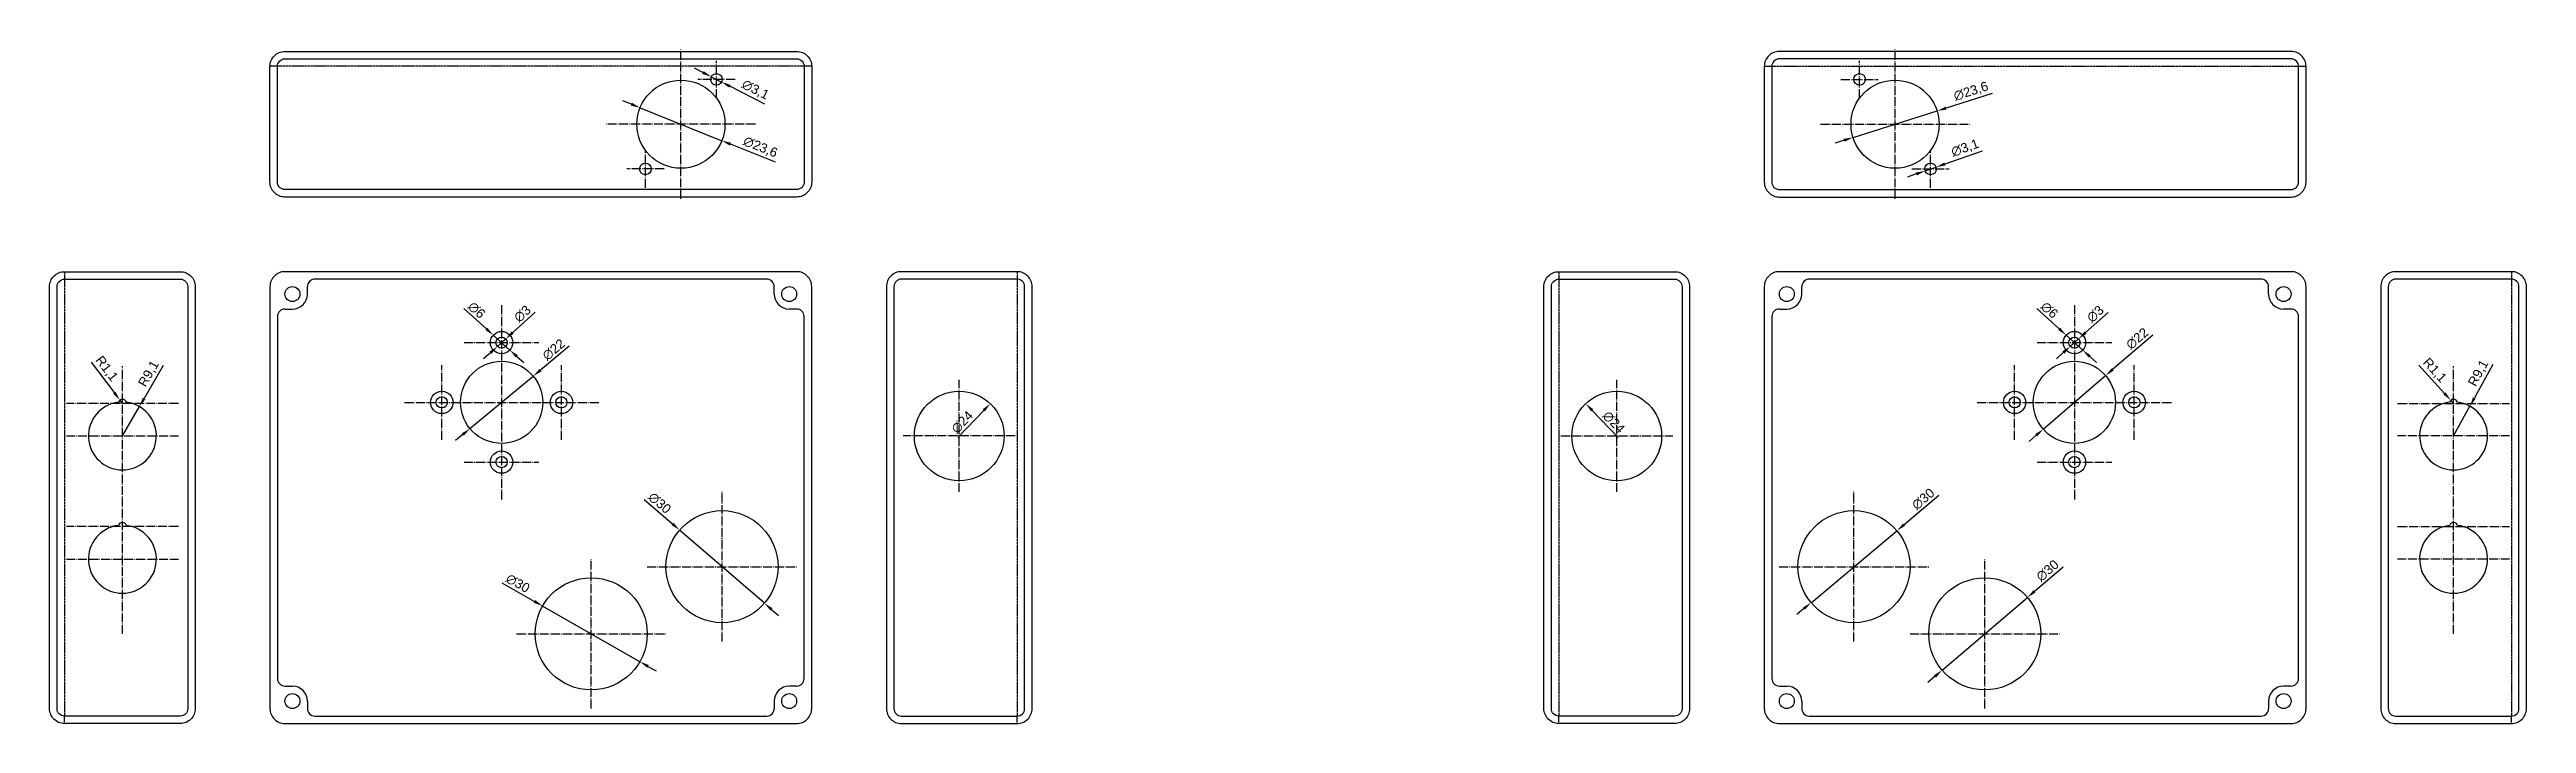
# Model space of a CAD drawing. Header units: millimetres. Extents: x 3170 to 4290, y 966 to 1416.
# Drawn here: x 3170 to 3833, y 1224 to 1405 of the extents above; entities that cross this region are included whole.
import ezdxf

# ---------------------------------------------------------------- set-up
doc = ezdxf.new("R2010")
doc.units = ezdxf.units.MM
doc.header["$LTSCALE"] = 0.1
doc.linetypes.add('ACAD_ISO04W100', pattern=[30, 24, -3, 0, -3])
doc.linetypes.add('CENTER', pattern=[0.6, 0.375, -0.075, 0.075, -0.075])
for name, color, linetype in [('Cutout', 221, 'Continuous'), ('Cutout-guides', 221, 'ACAD_ISO04W100'), ('Div', 7, 'CENTER')]:
    doc.layers.add(name, color=color, linetype=linetype)
doc.styles.get("Standard").update_dxf_attribs({"font": 'arial.ttf'})
doc.dimstyles.new('ISO-25', dxfattribs={"dimtxt": 2.5, "dimasz": 2.5, "dimexe": 1.25, "dimexo": 0.625, "dimtad": 1, "dimtxsty": 'Standard', "dimcen": 2.5, "dimadec": 0, "dimazin": 0, "dimtfac": 1, "dimtmove": 0, "dimatfit": 3, "dimfxl": 1, "dimarcsym": 0})

msp = doc.modelspace()

# ---------------------------------------------------------------- blocks, each defined once
blk = doc.blocks.new('*D3')
at = {"layer": 'Cutout', "color": 0, "lineweight": -2, "transparency": 16777216}
blk.add_line((3413.6, 1300.85), (3420.54, 1308.1), dxfattribs=at)
at = {"layer": 'Cutout', "color": 0, "transparency": 16777216}
blk.add_solid([(3420.24, 1308.38), (3420.84, 1307.81), (3422.27, 1309.9)], dxfattribs=at)
at = {"layer": 'Defpoints', "color": 0, "transparency": 16777216}
for p in [(3422.27, 1309.9), (3405.67, 1292.57)]:
    blk.add_point(p, dxfattribs=at)
at = {"layer": 'Cutout', "color": 0, "transparency": 16777216, "insert": (3414.78, 1304.93), "char_height": 2.5, "attachment_point": 5, "rotation": 46.22164}
blk.add_mtext('∅24', dxfattribs=at)
blk = doc.blocks.new('*D4')
at = {"layer": 'Cutout', "color": 0, "lineweight": -2, "transparency": 16777216}
for p, q in [((3309.58, 1325.25), (3301.87, 1318.85)), ((3283.01, 1303.21), (3299.94, 1317.25)), ((3281.08, 1301.62), (3279.16, 1300.02))]:
    blk.add_line(p, q, dxfattribs=at)
at = {"layer": 'Cutout', "color": 0, "transparency": 16777216}
for points in [[(3301.6, 1319.17), (3302.13, 1318.53), (3299.94, 1317.25)], [(3280.82, 1301.94), (3281.35, 1301.3), (3283.01, 1303.21)]]:
    blk.add_solid(points, dxfattribs=at)
at = {"layer": 'Defpoints', "color": 0, "transparency": 16777216}
for p in [(3299.94, 1317.25), (3283.01, 1303.21)]:
    blk.add_point(p, dxfattribs=at)
at = {"layer": 'Cutout', "color": 0, "transparency": 16777216, "insert": (3305.43, 1324.36), "char_height": 2.5, "attachment_point": 5, "rotation": 39.66134}
blk.add_mtext('∅22', dxfattribs=at)
blk = doc.blocks.new('*D5')
at = {"layer": 'Cutout', "color": 0, "lineweight": -2, "transparency": 16777216}
for p, q in [((3300.44, 1334.37), (3294.44, 1328.92)), ((3290.36, 1325.22), (3292.58, 1327.24)), ((3288.51, 1323.54), (3286.66, 1321.86))]:
    blk.add_line(p, q, dxfattribs=at)
at = {"layer": 'Cutout', "color": 0, "transparency": 16777216}
for points in [[(3294.15, 1329.23), (3294.72, 1328.61), (3292.58, 1327.24)], [(3288.23, 1323.85), (3288.79, 1323.23), (3290.36, 1325.22)]]:
    blk.add_solid(points, dxfattribs=at)
at = {"layer": 'Defpoints', "color": 0, "transparency": 16777216}
for p in [(3292.58, 1327.24), (3290.36, 1325.22)]:
    blk.add_point(p, dxfattribs=at)
at = {"layer": 'Cutout', "color": 0, "transparency": 16777216, "insert": (3297.04, 1333.95), "char_height": 2.5, "attachment_point": 5, "rotation": 42.24597}
blk.add_mtext('∅3', dxfattribs=at)
blk = doc.blocks.new('*D6')
at = {"layer": 'Cutout', "color": 0, "lineweight": -2, "transparency": 16777216}
for p, q in [((3200.9, 1320.11), (3195.78, 1311.27)), ((3189.97, 1301.24), (3194.53, 1309.11))]:
    blk.add_line(p, q, dxfattribs=at)
at = {"layer": 'Cutout', "color": 0, "transparency": 16777216}
blk.add_solid([(3195.42, 1311.48), (3196.14, 1311.07), (3194.53, 1309.11)], dxfattribs=at)
at = {"layer": 'Defpoints', "color": 0, "transparency": 16777216}
for p in [(3194.53, 1309.11), (3189.97, 1301.24)]:
    blk.add_point(p, dxfattribs=at)
at = {"layer": 'Cutout', "color": 0, "transparency": 16777216, "insert": (3197.13, 1317.84), "char_height": 2.5, "attachment_point": 5, "rotation": 59.93013}
blk.add_mtext('R9,1', dxfattribs=at)
blk = doc.blocks.new('*D7')
at = {"layer": 'Cutout', "color": 0, "lineweight": -2, "transparency": 16777216}
for p, q in [((3181.63, 1320.97), (3187.8, 1312.84)), ((3189.98, 1309.97), (3189.32, 1310.85))]:
    blk.add_line(p, q, dxfattribs=at)
at = {"layer": 'Cutout', "color": 0, "transparency": 16777216}
blk.add_solid([(3188.14, 1313.09), (3187.47, 1312.59), (3189.32, 1310.85)], dxfattribs=at)
at = {"layer": 'Defpoints', "color": 0, "transparency": 16777216}
for p in [(3189.32, 1310.85), (3189.98, 1309.97)]:
    blk.add_point(p, dxfattribs=at)
at = {"layer": 'Cutout', "color": 0, "transparency": 16777216, "insert": (3185.65, 1319.19), "char_height": 2.5, "attachment_point": 5, "rotation": 307.21439}
blk.add_mtext('R1,1', dxfattribs=at)
blk = doc.blocks.new('*D10')
at = {"layer": 'Cutout', "color": 0, "lineweight": -2, "transparency": 16777216}
for p, q in [((3326.21, 1390.09), (3323.89, 1391.03)), ((3328.53, 1389.15), (3350.41, 1380.32)), ((3364.75, 1374.53), (3352.73, 1379.38))]:
    blk.add_line(p, q, dxfattribs=at)
at = {"layer": 'Cutout', "color": 0, "transparency": 16777216}
for points in [[(3326.37, 1390.48), (3326.06, 1389.7), (3328.53, 1389.15)], [(3352.89, 1379.77), (3352.57, 1378.99), (3350.41, 1380.32)]]:
    blk.add_solid(points, dxfattribs=at)
at = {"layer": 'Defpoints', "color": 0, "transparency": 16777216}
for p in [(3328.53, 1389.15), (3350.41, 1380.32)]:
    blk.add_point(p, dxfattribs=at)
at = {"layer": 'Cutout', "color": 0, "transparency": 16777216, "insert": (3360.71, 1378.49), "char_height": 2.5, "attachment_point": 5, "rotation": 338.00549}
blk.add_mtext('∅23,6', dxfattribs=at)
blk = doc.blocks.new('*D11')
at = {"layer": 'Cutout', "color": 0, "lineweight": -2, "transparency": 16777216}
for p, q in [((3345.37, 1398.58), (3343.14, 1399.72)), ((3347.59, 1397.44), (3350.35, 1396.03)), ((3361.95, 1390.08), (3352.58, 1394.89))]:
    blk.add_line(p, q, dxfattribs=at)
at = {"layer": 'Cutout', "color": 0, "transparency": 16777216}
for points in [[(3345.56, 1398.95), (3345.18, 1398.21), (3347.59, 1397.44)], [(3352.77, 1395.26), (3352.39, 1394.52), (3350.35, 1396.03)]]:
    blk.add_solid(points, dxfattribs=at)
at = {"layer": 'Defpoints', "color": 0, "transparency": 16777216}
for p in [(3347.59, 1397.44), (3350.35, 1396.03)]:
    blk.add_point(p, dxfattribs=at)
at = {"layer": 'Cutout', "color": 0, "transparency": 16777216, "insert": (3359.37, 1393.85), "char_height": 2.5, "attachment_point": 5, "rotation": 332.8683}
blk.add_mtext('∅3,1', dxfattribs=at)
blk = doc.blocks.new('*D12')
at = {"layer": 'Cutout', "color": 0, "lineweight": -2, "transparency": 16777216}
for p, q in [((3291.57, 1261.93), (3300.28, 1256.94)), ((3328.48, 1240.78), (3302.45, 1255.69)), ((3330.65, 1239.54), (3332.82, 1238.3))]:
    blk.add_line(p, q, dxfattribs=at)
at = {"layer": 'Cutout', "color": 0, "transparency": 16777216}
for points in [[(3300.49, 1257.3), (3300.08, 1256.57), (3302.45, 1255.69)], [(3330.86, 1239.9), (3330.45, 1239.18), (3328.48, 1240.78)]]:
    blk.add_solid(points, dxfattribs=at)
at = {"layer": 'Defpoints', "color": 0, "transparency": 16777216}
for p in [(3302.45, 1255.69), (3328.48, 1240.78)]:
    blk.add_point(p, dxfattribs=at)
at = {"layer": 'Cutout', "color": 0, "transparency": 16777216, "insert": (3295.82, 1261.76), "char_height": 2.5, "attachment_point": 5, "rotation": 330.19423}
blk.add_mtext('∅30', dxfattribs=at)
blk = doc.blocks.new('*D24')
at = {"layer": 'Cutout', "color": 0, "lineweight": -2, "transparency": 16777216}
for p, q in [((3329.63, 1284.24), (3337.23, 1277.67)), ((3361.82, 1256.43), (3339.12, 1276.04)), ((3363.72, 1254.79), (3365.61, 1253.16))]:
    blk.add_line(p, q, dxfattribs=at)
at = {"layer": 'Cutout', "color": 0, "transparency": 16777216}
for points in [[(3337.51, 1277.99), (3336.96, 1277.36), (3339.12, 1276.04)], [(3363.99, 1255.11), (3363.44, 1254.48), (3361.82, 1256.43)]]:
    blk.add_solid(points, dxfattribs=at)
at = {"layer": 'Defpoints', "color": 0, "transparency": 16777216}
for p in [(3339.12, 1276.04), (3361.82, 1256.43)]:
    blk.add_point(p, dxfattribs=at)
at = {"layer": 'Cutout', "color": 0, "transparency": 16777216, "insert": (3333.78, 1283.27), "char_height": 2.5, "attachment_point": 5, "rotation": 319.17177}
blk.add_mtext('∅30', dxfattribs=at)
blk = doc.blocks.new('*D31')
at = {"layer": 'Cutout', "color": 0, "lineweight": -2, "transparency": 16777216}
for p, q in [((3281.38, 1335.35), (3287.39, 1329.92)), ((3293.7, 1324.22), (3289.25, 1328.24)), ((3295.56, 1322.55), (3297.41, 1320.87))]:
    blk.add_line(p, q, dxfattribs=at)
at = {"layer": 'Cutout', "color": 0, "transparency": 16777216}
for points in [[(3287.67, 1330.23), (3287.11, 1329.61), (3289.25, 1328.24)], [(3295.84, 1322.86), (3295.28, 1322.24), (3293.7, 1324.22)]]:
    blk.add_solid(points, dxfattribs=at)
at = {"layer": 'Defpoints', "color": 0, "transparency": 16777216}
for p in [(3289.25, 1328.24), (3293.7, 1324.22)]:
    blk.add_point(p, dxfattribs=at)
at = {"layer": 'Cutout', "color": 0, "transparency": 16777216, "insert": (3284.78, 1334.94), "char_height": 2.5, "attachment_point": 5, "rotation": 317.91721}
blk.add_mtext('∅6', dxfattribs=at)
blk = doc.blocks.new('*D2')
at = {"layer": 'Cutout', "color": 0, "lineweight": -2, "transparency": 16777216}
blk.add_line((3590.34, 1300.85), (3583.4, 1308.1), dxfattribs=at)
at = {"layer": 'Cutout', "color": 0, "transparency": 16777216}
blk.add_solid([(3583.7, 1308.38), (3583.1, 1307.81), (3581.67, 1309.9)], dxfattribs=at)
at = {"layer": 'Defpoints', "color": 0, "transparency": 16777216}
for p in [(3581.67, 1309.9), (3598.27, 1292.57)]:
    blk.add_point(p, dxfattribs=at)
at = {"layer": 'Cutout', "color": 0, "transparency": 16777216, "insert": (3589.16, 1304.93), "char_height": 2.5, "attachment_point": 5, "rotation": 313.77836}
blk.add_mtext('∅24', dxfattribs=at)
blk = doc.blocks.new('*D8')
at = {"layer": 'Cutout', "color": 0, "lineweight": -2, "transparency": 16777216}
for p, q in [((3824.43, 1320.37), (3819.54, 1311.41)), ((3813.97, 1301.24), (3818.34, 1309.22))]:
    blk.add_line(p, q, dxfattribs=at)
at = {"layer": 'Cutout', "color": 0, "transparency": 16777216}
blk.add_solid([(3819.17, 1311.61), (3819.9, 1311.21), (3818.34, 1309.22)], dxfattribs=at)
at = {"layer": 'Defpoints', "color": 0, "transparency": 16777216}
for p in [(3818.34, 1309.22), (3813.97, 1301.24)]:
    blk.add_point(p, dxfattribs=at)
at = {"layer": 'Cutout', "color": 0, "transparency": 16777216, "insert": (3820.72, 1318.01), "char_height": 2.5, "attachment_point": 5, "rotation": 61.33153}
blk.add_mtext('R9,1', dxfattribs=at)
blk = doc.blocks.new('*D9')
at = {"layer": 'Cutout', "color": 0, "lineweight": -2, "transparency": 16777216}
for p, q in [((3804.64, 1320.17), (3811.53, 1312.63)), ((3813.96, 1309.97), (3813.22, 1310.78))]:
    blk.add_line(p, q, dxfattribs=at)
at = {"layer": 'Cutout', "color": 0, "transparency": 16777216}
blk.add_solid([(3811.84, 1312.91), (3811.22, 1312.35), (3813.22, 1310.78)], dxfattribs=at)
at = {"layer": 'Defpoints', "color": 0, "transparency": 16777216}
for p in [(3813.22, 1310.78), (3813.96, 1309.97)]:
    blk.add_point(p, dxfattribs=at)
at = {"layer": 'Cutout', "color": 0, "transparency": 16777216, "insert": (3808.81, 1318.75), "char_height": 2.5, "attachment_point": 5, "rotation": 312.42663}
blk.add_mtext('R1,1', dxfattribs=at)
blk = doc.blocks.new('*D13')
at = {"layer": 'Cutout', "color": 0, "lineweight": -2, "transparency": 16777216}
for p, q in [((3709.42, 1266.12), (3701.78, 1259.6)), ((3677.06, 1238.5), (3699.88, 1257.98)), ((3675.16, 1236.87), (3673.26, 1235.25))]:
    blk.add_line(p, q, dxfattribs=at)
at = {"layer": 'Cutout', "color": 0, "transparency": 16777216}
for points in [[(3701.51, 1259.92), (3702.05, 1259.28), (3699.88, 1257.98)], [(3674.89, 1237.19), (3675.43, 1236.56), (3677.06, 1238.5)]]:
    blk.add_solid(points, dxfattribs=at)
at = {"layer": 'Defpoints', "color": 0, "transparency": 16777216}
for p in [(3699.88, 1257.98), (3677.06, 1238.5)]:
    blk.add_point(p, dxfattribs=at)
at = {"layer": 'Cutout', "color": 0, "transparency": 16777216, "insert": (3705.27, 1265.17), "char_height": 2.5, "attachment_point": 5, "rotation": 40.48473}
blk.add_mtext('∅30', dxfattribs=at)
blk = doc.blocks.new('*D14')
at = {"layer": 'Cutout', "color": 0, "lineweight": -2, "transparency": 16777216}
for p, q in [((3690.46, 1392.95), (3678.1, 1389.05)), ((3653.22, 1381.18), (3675.72, 1388.29)), ((3650.84, 1380.42), (3648.45, 1379.67))]:
    blk.add_line(p, q, dxfattribs=at)
at = {"layer": 'Cutout', "color": 0, "transparency": 16777216}
for points in [[(3677.98, 1389.44), (3678.23, 1388.65), (3675.72, 1388.29)], [(3650.71, 1380.82), (3650.96, 1380.03), (3653.22, 1381.18)]]:
    blk.add_solid(points, dxfattribs=at)
at = {"layer": 'Defpoints', "color": 0, "transparency": 16777216}
for p in [(3675.72, 1388.29), (3653.22, 1381.18)]:
    blk.add_point(p, dxfattribs=at)
at = {"layer": 'Cutout', "color": 0, "transparency": 16777216, "insert": (3684.82, 1393.44), "char_height": 2.5, "attachment_point": 5, "rotation": 17.54427}
blk.add_mtext('∅23,6', dxfattribs=at)
blk = doc.blocks.new('*D15')
at = {"layer": 'Cutout', "color": 0, "lineweight": -2, "transparency": 16777216}
for p, q in [((3672.51, 1372.22), (3675.43, 1373.25)), ((3687.74, 1377.54), (3677.79, 1374.07)), ((3670.15, 1371.4), (3667.79, 1370.58))]:
    blk.add_line(p, q, dxfattribs=at)
at = {"layer": 'Cutout', "color": 0, "transparency": 16777216}
for points in [[(3677.66, 1374.46), (3677.93, 1373.68), (3675.43, 1373.25)], [(3670.01, 1371.8), (3670.28, 1371.01), (3672.51, 1372.22)]]:
    blk.add_solid(points, dxfattribs=at)
at = {"layer": 'Defpoints', "color": 0, "transparency": 16777216}
for p in [(3675.43, 1373.25), (3672.51, 1372.22)]:
    blk.add_point(p, dxfattribs=at)
at = {"layer": 'Cutout', "color": 0, "transparency": 16777216, "insert": (3683.24, 1378.26), "char_height": 2.5, "attachment_point": 5, "rotation": 19.22915}
blk.add_mtext('∅3,1', dxfattribs=at)
blk = doc.blocks.new('*D23')
at = {"layer": 'Cutout', "color": 0, "lineweight": -2, "transparency": 16777216}
for p, q in [((3676.15, 1285.26), (3666.87, 1277.48)), ((3641.97, 1256.59), (3664.96, 1275.87)), ((3640.06, 1254.99), (3638.14, 1253.38))]:
    blk.add_line(p, q, dxfattribs=at)
at = {"layer": 'Cutout', "color": 0, "transparency": 16777216}
for points in [[(3666.61, 1277.8), (3667.14, 1277.16), (3664.96, 1275.87)], [(3639.79, 1255.31), (3640.33, 1254.67), (3641.97, 1256.59)]]:
    blk.add_solid(points, dxfattribs=at)
at = {"layer": 'Defpoints', "color": 0, "transparency": 16777216}
for p in [(3664.96, 1275.87), (3641.97, 1256.59)]:
    blk.add_point(p, dxfattribs=at)
at = {"layer": 'Cutout', "color": 0, "transparency": 16777216, "insert": (3672, 1284.35), "char_height": 2.5, "attachment_point": 5, "rotation": 39.99118}
blk.add_mtext('∅30', dxfattribs=at)
blk = doc.blocks.new('*D25')
at = {"layer": 'Cutout', "color": 0, "lineweight": -2, "transparency": 16777216}
for p, q in [((3733.42, 1328.27), (3722.7, 1319.04)), ((3704.14, 1303.05), (3720.81, 1317.41)), ((3702.24, 1301.42), (3700.35, 1299.79))]:
    blk.add_line(p, q, dxfattribs=at)
at = {"layer": 'Cutout', "color": 0, "transparency": 16777216}
for points in [[(3722.43, 1319.36), (3722.98, 1318.73), (3720.81, 1317.41)], [(3701.97, 1301.74), (3702.52, 1301.11), (3704.14, 1303.05)]]:
    blk.add_solid(points, dxfattribs=at)
at = {"layer": 'Defpoints', "color": 0, "transparency": 16777216}
for p in [(3720.81, 1317.41), (3704.14, 1303.05)]:
    blk.add_point(p, dxfattribs=at)
at = {"layer": 'Cutout', "color": 0, "transparency": 16777216, "insert": (3729.29, 1327.31), "char_height": 2.5, "attachment_point": 5, "rotation": 40.7357}
blk.add_mtext('∅22', dxfattribs=at)
blk = doc.blocks.new('*D26')
at = {"layer": 'Cutout', "color": 0, "lineweight": -2, "transparency": 16777216}
for p, q in [((3721.47, 1334.33), (3715.45, 1328.91)), ((3711.36, 1325.23), (3713.59, 1327.24)), ((3709.5, 1323.56), (3707.64, 1321.88))]:
    blk.add_line(p, q, dxfattribs=at)
at = {"layer": 'Cutout', "color": 0, "transparency": 16777216}
for points in [[(3715.17, 1329.22), (3715.73, 1328.6), (3713.59, 1327.24)], [(3709.22, 1323.87), (3709.78, 1323.25), (3711.36, 1325.23)]]:
    blk.add_solid(points, dxfattribs=at)
at = {"layer": 'Defpoints', "color": 0, "transparency": 16777216}
for p in [(3713.59, 1327.24), (3711.36, 1325.23)]:
    blk.add_point(p, dxfattribs=at)
at = {"layer": 'Cutout', "color": 0, "transparency": 16777216, "insert": (3718.07, 1333.92), "char_height": 2.5, "attachment_point": 5, "rotation": 41.98746}
blk.add_mtext('∅3', dxfattribs=at)
blk = doc.blocks.new('*D32')
at = {"layer": 'Cutout', "color": 0, "lineweight": -2, "transparency": 16777216}
for p, q in [((3702.38, 1335.35), (3708.39, 1329.92)), ((3714.7, 1324.22), (3710.25, 1328.24)), ((3716.56, 1322.55), (3718.41, 1320.87))]:
    blk.add_line(p, q, dxfattribs=at)
at = {"layer": 'Cutout', "color": 0, "transparency": 16777216}
for points in [[(3708.67, 1330.23), (3708.11, 1329.61), (3710.25, 1328.24)], [(3716.84, 1322.86), (3716.28, 1322.24), (3714.7, 1324.22)]]:
    blk.add_solid(points, dxfattribs=at)
at = {"layer": 'Defpoints', "color": 0, "transparency": 16777216}
for p in [(3710.25, 1328.24), (3714.7, 1324.22)]:
    blk.add_point(p, dxfattribs=at)
at = {"layer": 'Cutout', "color": 0, "transparency": 16777216, "insert": (3705.78, 1334.94), "char_height": 2.5, "attachment_point": 5, "rotation": 317.91721}
blk.add_mtext('∅6', dxfattribs=at)

# ---------------------------------------------------------------- dimensions: what is measured, and where the dimension line sits
at = {"layer": 'Cutout'}
for p1, p2, picture, middle in [((3347.591, 1397.443), (3350.35, 1396.029), '*D11', (3358.377, 1391.916)), ((3653.219, 1381.178), (3675.721, 1388.292), '*D14', (3685.476, 1391.376)), ((3328.529, 1389.155), (3350.412, 1380.316), '*D10', (3359.898, 1376.484)), ((3672.506, 1372.225), (3675.433, 1373.246), '*D15', (3683.95, 1376.216)), ((3290.364, 1325.224), (3292.584, 1327.241), '*D5', (3298.362, 1332.488)), ((3704.139, 1303.054), (3720.809, 1317.411), '*D25', (3730.572, 1325.819)), ((3405.668, 1292.572), (3422.273, 1309.9), '*D3', (3416.205, 1303.568)), ((3598.273, 1292.572), (3581.668, 1309.9), '*D2', (3587.736, 1303.568)), ((3361.825, 1256.426), (3339.125, 1276.04), '*D24', (3332.488, 1281.775)), ((3641.973, 1256.593), (3664.957, 1275.873), '*D23', (3673.263, 1282.841))]:
    dim = msp.add_diameter_dim_2p(p1=p1, p2=p2, dimstyle='ISO-25', dxfattribs=at)
    dim.commit()
    dim.dimension.update_dxf_attribs({"geometry": picture, "text_midpoint": middle, "dimtype": 163})
for p1, p2, picture, middle in [((3293.701, 1324.222), (3289.247, 1328.243), '*D31', (3283.456, 1333.473)), ((3714.701, 1324.222), (3710.247, 1328.243), '*D32', (3705.777, 1334.936)), ((3711.359, 1325.229), (3713.589, 1327.236), '*D26', (3719.39, 1332.457)), ((3283.006, 1303.212), (3299.942, 1317.253), '*D4', (3306.688, 1322.846)), ((3677.064, 1238.498), (3699.882, 1257.975), '*D13', (3706.553, 1263.67)), ((3328.483, 1240.781), (3302.451, 1255.693), '*D12', (3294.84, 1260.052))]:
    dim = msp.add_diameter_dim_2p(p1=p1, p2=p2, dimstyle='ISO-25', dxfattribs=at)
    dim.commit()
    dim.dimension.update_dxf_attribs({"geometry": picture, "text_midpoint": middle})
for center, mpoint, picture, middle in [((3189.981, 1309.971), (3189.316, 1310.847), '*D7', (3185.654, 1319.186)), ((3189.97, 1301.235), (3194.53, 1309.111), '*D6', (3197.126, 1317.84)), ((3813.959, 1309.971), (3813.217, 1310.783), '*D9', (3808.813, 1318.755)), ((3813.97, 1301.235), (3818.336, 1309.22), '*D8', (3820.718, 1318.01))]:
    dim = msp.add_radius_dim(center=center, mpoint=mpoint, dimstyle='ISO-25', dxfattribs=at)
    dim.commit()
    dim.dimension.update_dxf_attribs({"geometry": picture, "text_midpoint": middle})

# ---------------------------------------------------------------- linework, layer by layer
for p, q in [((3239.491, 1339.235), (3239.491, 1341.235)), ((3362.45, 1343.235), (3241.491, 1343.235)), ((3364.45, 1339.235), (3364.45, 1341.235)), ((3639.491, 1339.235), (3639.491, 1341.235)), ((3762.45, 1343.235), (3641.491, 1343.235)), ((3764.45, 1339.235), (3764.45, 1341.235)), ((3231.491, 1333.235), (3231.491, 1236.235)), ((3233.491, 1335.235), (3235.491, 1335.235)), ((3370.45, 1335.235), (3368.45, 1335.235)), ((3372.45, 1236.235), (3372.45, 1333.235)), ((3631.491, 1333.235), (3631.491, 1236.235)), ((3633.491, 1335.235), (3635.491, 1335.235)), ((3770.45, 1335.235), (3768.45, 1335.235)), ((3772.45, 1236.235), (3772.45, 1333.235)), ((3233.491, 1234.235), (3235.491, 1234.235)), ((3370.45, 1234.235), (3368.45, 1234.235)), ((3633.491, 1234.235), (3635.491, 1234.235)), ((3770.45, 1234.235), (3768.45, 1234.235)), ((3239.491, 1230.235), (3239.491, 1228.235)), ((3364.45, 1230.235), (3364.45, 1228.235)), ((3639.491, 1230.235), (3639.491, 1228.235)), ((3764.45, 1230.235), (3764.45, 1228.235)), ((3241.491, 1226.235), (3362.45, 1226.235)), ((3641.491, 1226.235), (3762.45, 1226.235))]:
    msp.add_line(p, q)
for points in [[(3370.47, 1365.235), (3233.47, 1365.235, -0.4142136), (3229.47, 1369.235), (3229.47, 1400.235, -0.4142136), (3233.47, 1404.235), (3370.47, 1404.235, -0.4142136), (3374.47, 1400.235), (3374.47, 1369.235, -0.4142136)], [(3370.47, 1367.235), (3233.47, 1367.235, -0.4142136), (3231.47, 1369.235), (3231.47, 1400.235, -0.4142136), (3233.47, 1402.235), (3370.47, 1402.235, -0.4142136), (3372.47, 1400.235), (3372.47, 1369.235, -0.4142136)], [(3633.47, 1365.235), (3770.47, 1365.235, 0.4142136), (3774.47, 1369.235), (3774.47, 1400.235, 0.4142136), (3770.47, 1404.235), (3633.47, 1404.235, 0.4142136), (3629.47, 1400.235), (3629.47, 1369.235, 0.4142136)], [(3633.47, 1367.235), (3770.47, 1367.235, 0.4142136), (3772.47, 1369.235), (3772.47, 1400.235, 0.4142136), (3770.47, 1402.235), (3633.47, 1402.235, 0.4142136), (3631.47, 1400.235), (3631.47, 1369.235, 0.4142136)], [(3205.47, 1224.235), (3174.47, 1224.235, -0.4142136), (3170.47, 1228.235), (3170.47, 1341.235, -0.4142136), (3174.47, 1345.235), (3205.47, 1345.235, -0.4142136), (3209.47, 1341.235), (3209.47, 1228.235, -0.4142136)], [(3205.47, 1226.235), (3174.47, 1226.235, -0.4142136), (3172.47, 1228.235), (3172.47, 1341.235, -0.4142136), (3174.47, 1343.235), (3205.47, 1343.235, -0.4142136), (3207.47, 1341.235), (3207.47, 1228.235, -0.4142136)], [(3233.47, 1224.235), (3370.47, 1224.235, 0.4142136), (3374.47, 1228.235), (3374.47, 1341.235, 0.4142136), (3370.47, 1345.235), (3233.47, 1345.235, 0.4142136), (3229.47, 1341.235), (3229.47, 1228.235, 0.4142136)], [(3398.47, 1224.235), (3429.47, 1224.235, 0.4142136), (3433.47, 1228.235), (3433.47, 1341.235, 0.4142136), (3429.47, 1345.235), (3398.47, 1345.235, 0.4142136), (3394.47, 1341.235), (3394.47, 1228.235, 0.4142136)], [(3398.47, 1226.235), (3429.47, 1226.235, 0.4142136), (3431.47, 1228.235), (3431.47, 1341.235, 0.4142136), (3429.47, 1343.235), (3398.47, 1343.235, 0.4142136), (3396.47, 1341.235), (3396.47, 1228.235, 0.4142136)], [(3605.47, 1224.235), (3574.47, 1224.235, -0.4142136), (3570.47, 1228.235), (3570.47, 1341.235, -0.4142136), (3574.47, 1345.235), (3605.47, 1345.235, -0.4142136), (3609.47, 1341.235), (3609.47, 1228.235, -0.4142136)], [(3605.47, 1226.235), (3574.47, 1226.235, -0.4142136), (3572.47, 1228.235), (3572.47, 1341.235, -0.4142136), (3574.47, 1343.235), (3605.47, 1343.235, -0.4142136), (3607.47, 1341.235), (3607.47, 1228.235, -0.4142136)], [(3633.47, 1224.235), (3770.47, 1224.235, 0.4142136), (3774.47, 1228.235), (3774.47, 1341.235, 0.4142136), (3770.47, 1345.235), (3633.47, 1345.235, 0.4142136), (3629.47, 1341.235), (3629.47, 1228.235, 0.4142136)], [(3798.47, 1224.235), (3829.47, 1224.235, 0.4142136), (3833.47, 1228.235), (3833.47, 1341.235, 0.4142136), (3829.47, 1345.235), (3798.47, 1345.235, 0.4142136), (3794.47, 1341.235), (3794.47, 1228.235, 0.4142136)], [(3798.47, 1226.235), (3829.47, 1226.235, 0.4142136), (3831.47, 1228.235), (3831.47, 1341.235, 0.4142136), (3829.47, 1343.235), (3798.47, 1343.235, 0.4142136), (3796.47, 1341.235), (3796.47, 1228.235, 0.4142136)]]:
    msp.add_lwpolyline(points, format="xyb", close=True)
for centre in [(3235.491, 1339.235), (3368.45, 1339.235), (3635.491, 1339.235), (3768.45, 1339.235), (3235.491, 1230.235), (3368.45, 1230.235), (3635.491, 1230.235), (3768.45, 1230.235)]:
    msp.add_circle(centre, 2)
for centre, radius, start, end in [((3241.491, 1341.235), 2, 90, 180), ((3362.45, 1341.235), 2, 0, 90), ((3641.491, 1341.235), 2, 90, 180), ((3762.45, 1341.235), 2, 0, 90), ((3233.491, 1333.235), 2, 90, 180), ((3235.491, 1339.235), 4, 270, 0), ((3368.45, 1339.235), 4, 180, 270), ((3370.45, 1333.235), 2, 0, 90), ((3633.491, 1333.235), 2, 90, 180), ((3635.491, 1339.235), 4, 270, 0), ((3768.45, 1339.235), 4, 180, 270), ((3770.45, 1333.235), 2, 0, 90), ((3233.491, 1236.235), 2, 180, 270), ((3235.491, 1230.235), 4, 0, 90), ((3368.45, 1230.235), 4, 90, 180), ((3370.45, 1236.235), 2, 270, 0), ((3633.491, 1236.235), 2, 180, 270), ((3635.491, 1230.235), 4, 0, 90), ((3768.45, 1230.235), 4, 90, 180), ((3770.45, 1236.235), 2, 270, 0), ((3241.491, 1228.235), 2, 180, 270), ((3362.45, 1228.235), 2, 270, 0), ((3641.491, 1228.235), 2, 180, 270), ((3762.45, 1228.235), 2, 270, 0)]:
    msp.add_arc(centre, radius, start, end)
at = {"layer": 'Cutout', "linetype": 'Continuous'}
for centre, radius in [((3339.47, 1384.735), 11.8), ((3348.971, 1396.736), 1.55), ((3664.47, 1384.735), 11.8), ((3654.969, 1396.736), 1.55), ((3329.97, 1372.735), 1.55), ((3673.97, 1372.735), 1.55)]:
    msp.add_circle(centre, radius, dxfattribs=at)
at = {"layer": 'Cutout'}
for centre, radius in [((3291.474, 1326.232), 3), ((3291.474, 1326.232), 1.5), ((3712.474, 1326.232), 3), ((3712.474, 1326.232), 1.5), ((3291.474, 1310.232), 11), ((3712.474, 1310.232), 11), ((3275.474, 1310.232), 3), ((3307.474, 1310.232), 3), ((3413.97, 1301.236), 12), ((3589.97, 1301.236), 12), ((3696.474, 1310.232), 3), ((3728.474, 1310.232), 3), ((3275.474, 1310.232), 1.5), ((3307.474, 1310.232), 1.5), ((3696.474, 1310.232), 1.5), ((3728.474, 1310.232), 1.5), ((3291.474, 1294.232), 3), ((3291.474, 1294.232), 1.5), ((3712.474, 1294.232), 3), ((3712.474, 1294.232), 1.5), ((3350.475, 1266.233), 15), ((3653.465, 1266.233), 15), ((3315.467, 1248.237), 15), ((3688.473, 1248.237), 15)]:
    msp.add_circle(centre, radius, dxfattribs=at)
for centre, radius, start, end in [((3189.97, 1301.235), 9.1, 96.602468, 83.255587), ((3189.981, 1309.971), 1.1, 15.905152, 163.952902), ((3813.97, 1301.235), 9.1, 96.744413, 83.397532), ((3813.959, 1309.971), 1.1, 16.047098, 164.094848), ((3189.97, 1268.235), 9.1, 96.602468, 83.255587), ((3189.981, 1276.971), 1.1, 15.905152, 163.952902), ((3813.97, 1268.235), 9.1, 96.744413, 83.397532), ((3813.959, 1276.971), 1.1, 16.047098, 164.094848)]:
    msp.add_arc(centre, radius, start, end, dxfattribs=at)
at = {"layer": 'Cutout-guides'}
for p, q in [((3339.47, 1364.735), (3339.47, 1404.735)), ((3348.971, 1391.736), (3348.971, 1401.736)), ((3654.969, 1391.736), (3654.969, 1401.736)), ((3664.47, 1364.735), (3664.47, 1404.735)), ((3353.971, 1396.736), (3343.971, 1396.736)), ((3649.969, 1396.736), (3659.969, 1396.736)), ((3359.47, 1384.735), (3319.47, 1384.735)), ((3644.47, 1384.735), (3684.47, 1384.735)), ((3334.97, 1372.735), (3324.97, 1372.735)), ((3329.97, 1367.735), (3329.97, 1377.735)), ((3668.97, 1372.735), (3678.97, 1372.735)), ((3673.97, 1367.735), (3673.97, 1377.735)), ((3291.474, 1336.232), (3291.474, 1284.232)), ((3712.474, 1336.232), (3712.474, 1284.232)), ((3281.474, 1326.232), (3301.474, 1326.232)), ((3702.474, 1326.232), (3722.474, 1326.232)), ((3189.961, 1248.235), (3189.993, 1319.971)), ((3275.474, 1300.232), (3275.474, 1320.232)), ((3307.474, 1300.232), (3307.474, 1320.232)), ((3696.474, 1300.232), (3696.474, 1320.232)), ((3728.474, 1300.232), (3728.474, 1320.232)), ((3813.979, 1248.235), (3813.947, 1319.971)), ((3413.97, 1286.236), (3413.97, 1316.236)), ((3589.97, 1286.236), (3589.97, 1316.236)), ((3204.981, 1309.971), (3174.981, 1309.971)), ((3265.474, 1310.232), (3317.474, 1310.232)), ((3686.474, 1310.232), (3738.474, 1310.232)), ((3798.959, 1309.971), (3828.959, 1309.971)), ((3174.97, 1301.235), (3204.97, 1301.235)), ((3428.97, 1301.236), (3398.97, 1301.236)), ((3574.97, 1301.236), (3604.97, 1301.236)), ((3828.97, 1301.235), (3798.97, 1301.235)), ((3281.474, 1294.232), (3301.474, 1294.232)), ((3702.474, 1294.232), (3722.474, 1294.232)), ((3350.475, 1246.233), (3350.475, 1286.233)), ((3653.465, 1246.233), (3653.465, 1286.233)), ((3204.981, 1276.971), (3174.981, 1276.971)), ((3798.959, 1276.971), (3828.959, 1276.971)), ((3174.97, 1268.235), (3204.97, 1268.235)), ((3315.467, 1228.237), (3315.467, 1268.237)), ((3688.473, 1228.237), (3688.473, 1268.237)), ((3828.97, 1268.235), (3798.97, 1268.235)), ((3330.475, 1266.233), (3370.475, 1266.233)), ((3633.465, 1266.233), (3673.465, 1266.233)), ((3295.467, 1248.237), (3335.467, 1248.237)), ((3668.473, 1248.237), (3708.473, 1248.237))]:
    msp.add_line(p, q, dxfattribs=at)
at = {"layer": 'Div'}
for p, q in [((3231.47, 1400.235), (3229.47, 1400.235)), ((3372.47, 1400.235), (3231.47, 1400.235)), ((3374.47, 1400.235), (3372.47, 1400.235)), ((3629.47, 1400.235), (3631.47, 1400.235)), ((3631.47, 1400.235), (3772.47, 1400.235)), ((3772.47, 1400.235), (3774.47, 1400.235)), ((3174.47, 1345.235), (3174.47, 1343.235)), ((3174.47, 1343.235), (3174.47, 1226.235)), ((3429.47, 1345.235), (3429.47, 1343.235)), ((3429.47, 1343.235), (3429.47, 1226.235)), ((3574.47, 1345.235), (3574.47, 1343.235)), ((3574.47, 1343.235), (3574.47, 1226.235)), ((3829.47, 1345.235), (3829.47, 1343.235)), ((3829.47, 1343.235), (3829.47, 1226.235)), ((3174.47, 1224.235), (3174.47, 1226.235)), ((3429.47, 1224.235), (3429.47, 1226.235)), ((3574.47, 1224.235), (3574.47, 1226.235)), ((3829.47, 1224.235), (3829.47, 1226.235))]:
    msp.add_line(p, q, dxfattribs=at)

msp.set_redraw_order([(e.dxf.handle, doc.entitydb.next_handle()) for e in msp.query("TEXT MTEXT ATTDEF DIMENSION ARC_DIMENSION")])  # texts and dimensions are drawn at this point

doc.saveas('drawing.dxf')
